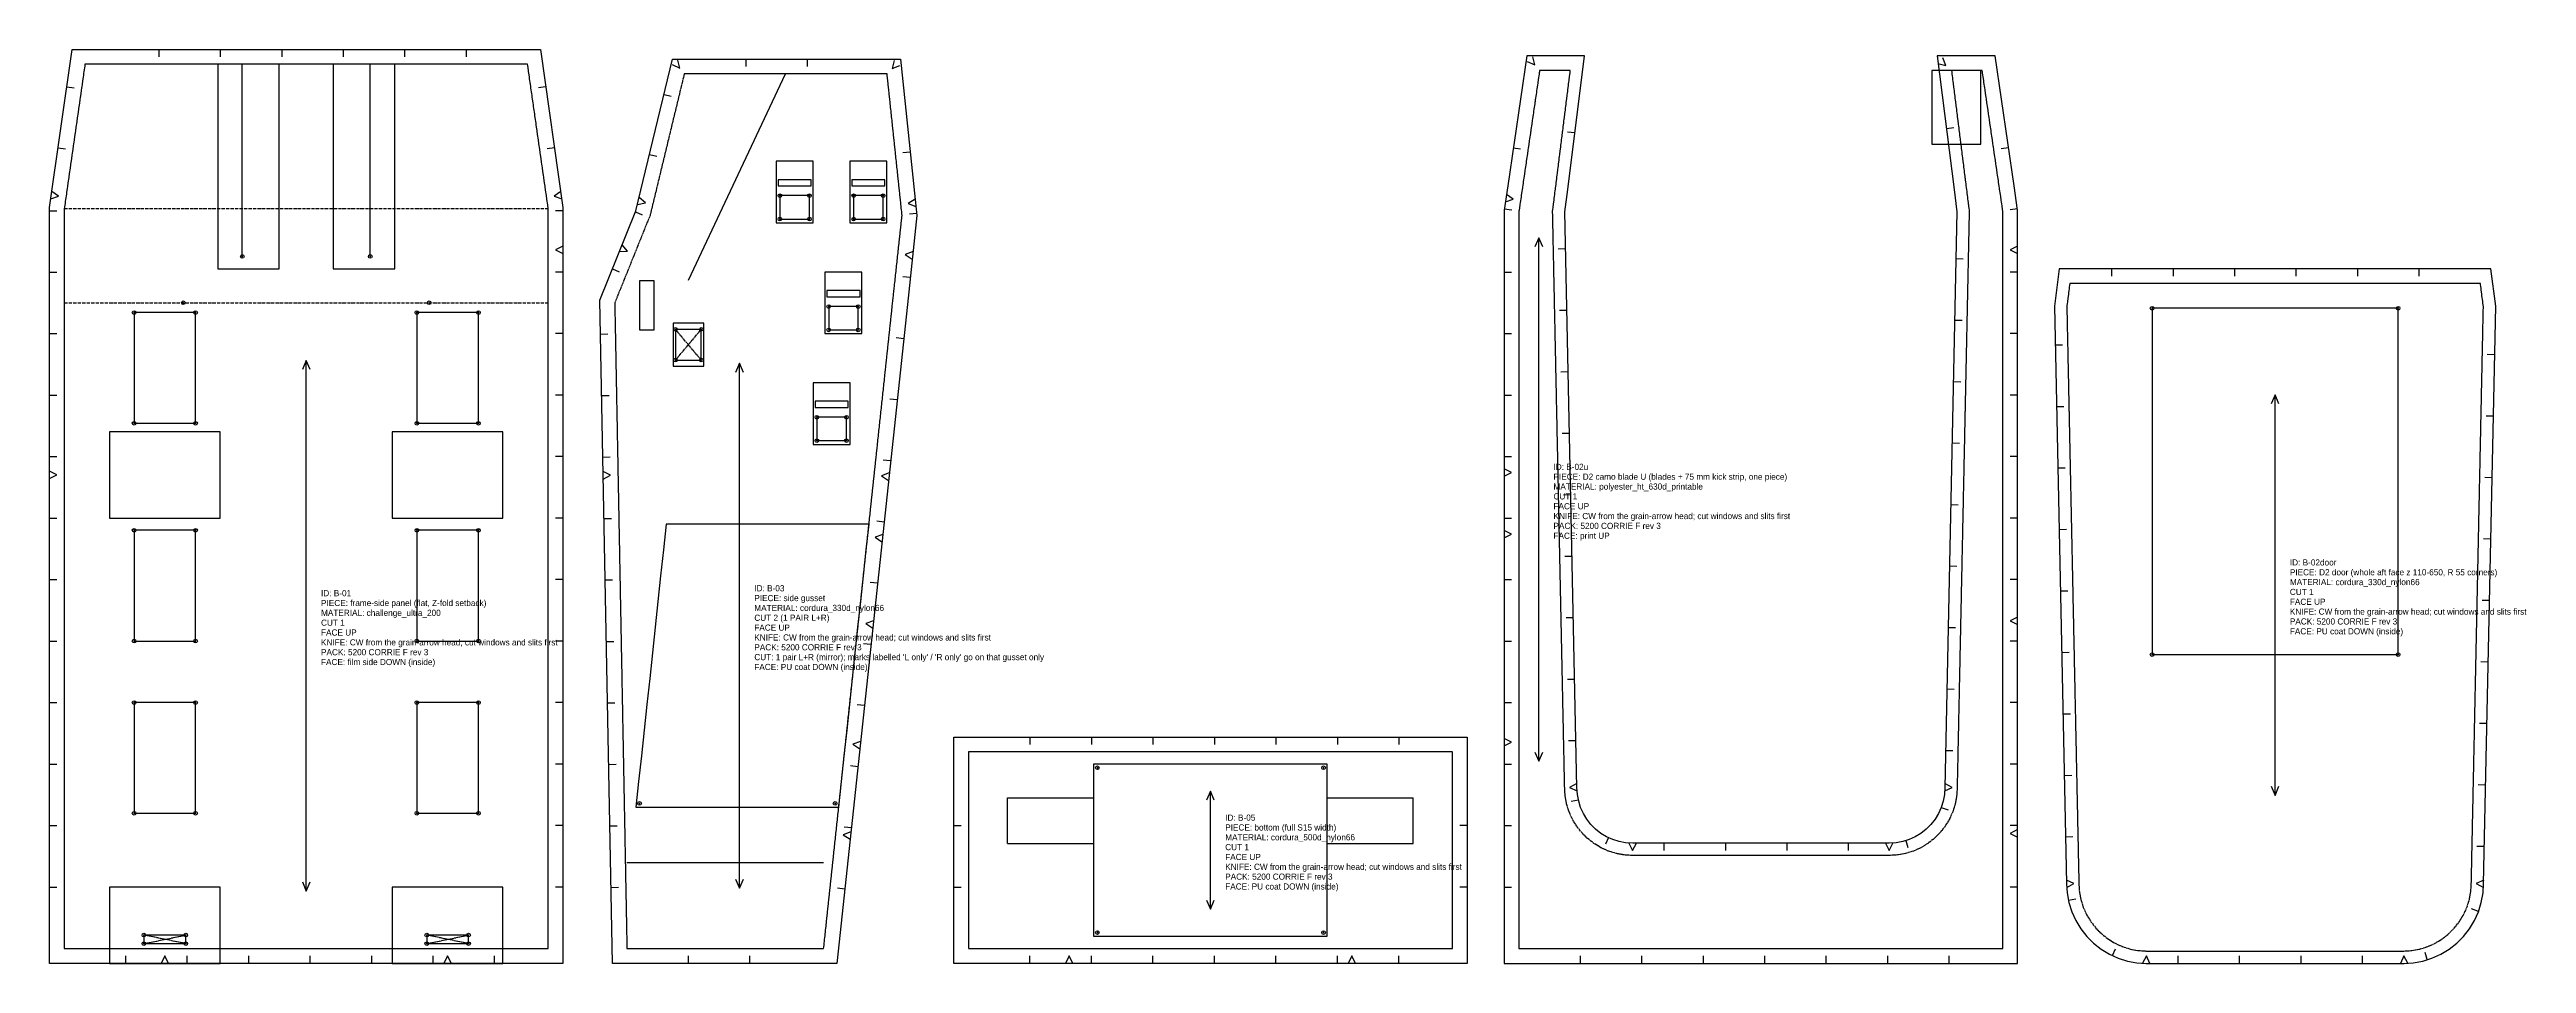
# Model space of a CAD drawing. Header units: millimetres. Extents: x 0 to 2340, y 0 to 5815.
# Drawn here: x 0 to 2015, y 0 to 743 of the extents above; entities that cross this region are included whole.
import ezdxf

# ---------------------------------------------------------------- set-up
doc = ezdxf.new("R2010")
doc.units = ezdxf.units.MM
doc.linetypes.add('DASHDOT', pattern=[3.556, 2.54, -0.508, 0, -0.508])
doc.linetypes.add('DASHED', pattern=[1.524, 1.27, -0.254])
for name, color, linetype in [('CUT', 7, 'Continuous'), ('DRILL', 4, 'Continuous'), ('GRAIN', 5, 'Continuous'), ('INTERNAL', 6, 'Continuous'), ('NOTCH', 1, 'Continuous'), ('SEW', 3, 'Continuous'), ('TEXT', 2, 'Continuous')]:
    doc.layers.add(name, color=color, linetype=linetype)

# ---------------------------------------------------------------- blocks, each defined once
blk = doc.blocks.new('B-01_0')
at = {"layer": 'CUT'}
blk.add_lwpolyline([(-208.8, -12), (-208.8, 602.7), (-190.4, 731), (190.4, 731), (208.8, 602.7), (208.8, -12)], close=True, dxfattribs=at)
at = {"layer": 'CUT', "linetype": 'CONTINUOUS'}
for points in [[(-52, 562.8), (-52, 601.8), (-52, 719)], [(52, 562.8), (52, 601.8), (52, 719)]]:
    blk.add_lwpolyline(points, dxfattribs=at)
for points in [[(-140, 427.1), (-90, 427.1), (-90, 517.1), (-140, 517.1)], [(90, 427.1), (140, 427.1), (140, 517.1), (90, 517.1)], [(-140, 250), (-90, 250), (-90, 340.1), (-140, 340.1)], [(90, 250), (140, 250), (140, 340.1), (90, 340.1)], [(-140, 110), (-90, 110), (-90, 200), (-140, 200)], [(90, 110), (140, 110), (140, 200), (90, 200)]]:
    blk.add_lwpolyline(points, close=True, dxfattribs=at)
at = {"layer": 'DRILL'}
for centre in [(-52, 562.8), (52, 562.8), (-100, 525.1), (100, 525.1), (-140, 517.1), (-90, 517.1), (90, 517.1), (140, 517.1), (-140, 427.1), (-90, 427.1), (90, 427.1), (140, 427.1), (-140, 340.1), (-90, 340.1), (90, 340.1), (140, 340.1), (-140, 250), (-90, 250), (90, 250), (140, 250), (-140, 200), (-90, 200), (90, 200), (140, 200), (-140, 110), (-90, 110), (90, 110), (140, 110), (-132, 11), (-132, 4), (-98, 11), (-98, 4), (98, 11), (98, 4), (132, 11), (132, 4)]:
    blk.add_circle(centre, 1.5, dxfattribs=at)
for p in [(-52, 562.8), (52, 562.8), (-100, 525.1), (100, 525.1), (-140, 517.1), (-90, 517.1), (90, 517.1), (140, 517.1), (-140, 427.1), (-90, 427.1), (90, 427.1), (140, 427.1), (-140, 340.1), (-90, 340.1), (90, 340.1), (140, 340.1), (-140, 250), (-90, 250), (90, 250), (140, 250), (-140, 200), (-90, 200), (90, 200), (140, 200), (-140, 110), (-90, 110), (90, 110), (140, 110), (-132, 11), (-132, 4), (-98, 11), (-98, 4), (98, 11), (98, 4), (132, 11), (132, 4)]:
    blk.add_point(p, dxfattribs=at)
at = {"layer": 'GRAIN'}
for points in [[(3.1, 470.9), (0, 478.2), (-3.1, 470.9)], [(0, 46.8), (0, 478.2)], [(-3.1, 54.2), (0, 46.8), (3.1, 54.2)]]:
    blk.add_lwpolyline(points, dxfattribs=at)
at = {"layer": 'INTERNAL', "linetype": 'CONTINUOUS'}
for points in [[(-72, 552.8), (-22, 552.8), (-22, 719), (-72, 719)], [(22, 552.8), (72, 552.8), (72, 719), (22, 719)], [(-160, 350.1), (-70, 350.1), (-70, 420.1), (-160, 420.1)], [(70, 350.1), (160, 350.1), (160, 420.1), (70, 420.1)], [(-160, -12), (-70, -12), (-70, 50), (-160, 50)], [(70, -12), (160, -12), (160, 50), (70, 50)]]:
    blk.add_lwpolyline(points, close=True, dxfattribs=at)
at = {"layer": 'INTERNAL', "linetype": 'DASHDOT'}
for points in [[(-196.8, 601.8), (196.8, 601.8)], [(-196.8, 525.1), (196.8, 525.1)]]:
    blk.add_lwpolyline(points, dxfattribs=at)
at = {"layer": 'NOTCH'}
for points in [[(-120, 731), (-120, 725)], [(-70, 731), (-70, 725)], [(-20, 731), (-20, 725)], [(30, 731), (30, 725)], [(80, 731), (80, 725)], [(130, 731), (130, 725)], [(-194.7, 700.7), (-188.8, 699.9)], [(194.7, 700.7), (188.8, 699.9)], [(-201.9, 651.2), (-195.9, 650.4)], [(201.9, 651.2), (195.9, 650.4)], [(-207.8, 609.6), (-201.5, 611.8), (-207, 615.6)], [(207, 615.6), (201.5, 611.8), (207.8, 609.6)], [(-208.8, 600), (-202.8, 600)], [(208.8, 600), (202.8, 600)], [(208.8, 571.2), (202.8, 568.2), (208.8, 565.2)], [(-208.8, 550), (-202.8, 550)], [(208.8, 550), (202.8, 550)], [(-208.8, 500), (-202.8, 500)], [(208.8, 500), (202.8, 500)], [(-208.8, 450), (-202.8, 450)], [(208.8, 450), (202.8, 450)], [(-208.8, 400), (-202.8, 400)], [(-208.8, 382.1), (-202.8, 385.1), (-208.8, 388.1)], [(208.8, 400), (202.8, 400)], [(-208.8, 350), (-202.8, 350)], [(208.8, 350), (202.8, 350)], [(-208.8, 300), (-202.8, 300)], [(208.8, 300), (202.8, 300)], [(-208.8, 250), (-202.8, 250)], [(208.8, 250), (202.8, 250)], [(-208.8, 200), (-202.8, 200)], [(208.8, 200), (202.8, 200)], [(-208.8, 150), (-202.8, 150)], [(208.8, 150), (202.8, 150)], [(-208.8, 100), (-202.8, 100)], [(208.8, 100), (202.8, 100)], [(-208.8, 50), (-202.8, 50)], [(208.8, 50), (202.8, 50)], [(-146.8, -12), (-146.8, -6)], [(-112, -12), (-115, -6), (-118, -12)], [(-96.8, -12), (-96.8, -6)], [(-46.8, -12), (-46.8, -6)], [(3.2, -12), (3.2, -6)], [(53.2, -12), (53.2, -6)], [(103.2, -12), (103.2, -6)], [(118, -12), (115, -6), (112, -12)], [(153.2, -12), (153.2, -6)]]:
    blk.add_lwpolyline(points, dxfattribs=at)
at = {"layer": 'SEW', "linetype": 'DASHED'}
for points in [[(-196.8, 0), (196.8, 0), (196.8, 525.1), (196.8, 601.8), (180, 719), (-180, 719), (-196.8, 601.8), (-196.8, 525.1)], [(-132, 4), (-98, 4), (-98, 11), (-132, 11)], [(98, 4), (132, 4), (132, 11), (98, 11)]]:
    blk.add_lwpolyline(points, close=True, dxfattribs=at)
for points in [[(-132, 4), (-98, 11)], [(-98, 4), (-132, 11)], [(98, 4), (132, 11)], [(132, 4), (98, 11)]]:
    blk.add_lwpolyline(points, dxfattribs=at)
at = {"layer": 'TEXT'}
for s, p in [('PIECE: frame-side panel (flat, Z-fold setback)', (12, 278.5)), ('ID: B-01', (12, 286.5)), ('CUT 1', (12, 262.5)), ('MATERIAL: challenge_ultra_200', (12, 270.5)), ('FACE UP', (12, 254.5)), ('KNIFE: CW from the grain-arrow head; cut windows and slits first', (12, 246.5)), ('PACK: 5200 CORRIE F rev 3', (12, 238.5)), ('FACE: film side DOWN (inside)', (12, 230.5))]:
    blk.add_text(s, height=5, dxfattribs=at).set_placement(p)
blk = doc.blocks.new('B-03_1')
at = {"layer": 'CUT'}
blk.add_lwpolyline([(-11.8, -12), (-21.9, 527.2), (7.3, 599.9), (37.2, 723.2), (222.4, 723.2), (235.8, 596.2), (228.1, 523.7), (170.8, -12)], close=True, dxfattribs=at)
at = {"layer": 'CUT', "linetype": 'CONTINUOUS'}
blk.add_lwpolyline([(10.1, 503), (22.1, 503), (22.1, 543), (10.1, 543)], close=True, dxfattribs=at)
at = {"layer": 'DRILL'}
for centre in [(124.4, 612.2), (148.4, 612.2), (184.4, 612.2), (208.4, 612.2), (124.4, 593.2), (148.4, 593.2), (184.4, 593.2), (208.4, 593.2), (39.5, 503.5), (60.5, 503.5), (164.1, 522), (164.1, 503), (188.1, 522), (188.1, 503), (39.5, 478.5), (60.5, 478.5), (154.5, 432), (178.5, 432), (154.5, 413), (178.5, 413), (10.3, 118), (169.3, 118)]:
    blk.add_circle(centre, 1.5, dxfattribs=at)
for p in [(124.4, 612.2), (148.4, 612.2), (184.4, 612.2), (208.4, 612.2), (124.4, 593.2), (148.4, 593.2), (184.4, 593.2), (208.4, 593.2), (164.1, 522), (188.1, 522), (39.5, 503.5), (60.5, 503.5), (164.1, 503), (188.1, 503), (39.5, 478.5), (60.5, 478.5), (154.5, 432), (178.5, 432), (154.5, 413), (178.5, 413), (10.3, 118), (169.3, 118)]:
    blk.add_point(p, dxfattribs=at)
at = {"layer": 'GRAIN'}
for points in [[(94.7, 468.5), (91.6, 475.9), (88.4, 468.5)], [(91.6, 49.1), (91.6, 475.9)], [(88.4, 56.5), (91.6, 49.1), (94.7, 56.5)]]:
    blk.add_lwpolyline(points, dxfattribs=at)
at = {"layer": 'INTERNAL', "linetype": 'CONTINUOUS'}
for points in [[(50, 543.5), (129.1, 711.2)], [(32.3, 115), (172.3, 115)], [(0, 70), (160, 70)]]:
    blk.add_lwpolyline(points, dxfattribs=at)
for points in [[(121.4, 590.2), (151.4, 590.2), (151.4, 640.2), (121.4, 640.2)], [(122.9, 620.2), (149.9, 620.2), (149.9, 625.2), (122.9, 625.2)], [(181.4, 590.2), (211.4, 590.2), (211.4, 640.2), (181.4, 640.2)], [(182.9, 620.2), (209.9, 620.2), (209.9, 625.2), (182.9, 625.2)], [(161.1, 500), (191.1, 500), (191.1, 550), (161.1, 550)], [(162.6, 530), (189.6, 530), (189.6, 535), (162.6, 535)], [(37.5, 473.5), (62.5, 473.5), (62.5, 508.5), (37.5, 508.5)], [(151.5, 410), (181.5, 410), (181.5, 460), (151.5, 460)], [(153, 440), (180, 440), (180, 445), (153, 445)], [(172.3, 115), (174.5, 135.9), (176.8, 156.8), (179, 177.7), (181.2, 198.6), (183.5, 219.5), (185.7, 240.5), (187.9, 261.4), (190.2, 282.3), (192.4, 303.2), (194.7, 324.1), (196.9, 345), (31.9, 345), (29.7, 324.1), (27.4, 303.2), (25.2, 282.3), (22.9, 261.4), (20.7, 240.5), (18.5, 219.5), (16.2, 198.6), (14, 177.7), (11.8, 156.8), (9.5, 135.9), (7.3, 115)]]:
    blk.add_lwpolyline(points, close=True, dxfattribs=at)
at = {"layer": 'NOTCH'}
for points in [[(36.8, 718.8), (42.9, 716), (41.5, 722.5)], [(96.6, 723.2), (96.6, 717.2)], [(146.6, 723.2), (146.6, 717.2)], [(217.4, 722.2), (215.6, 715.7), (221.9, 718.1)], [(30.2, 694.4), (36, 693)], [(18.4, 645.8), (24.3, 644.4)], [(230.4, 647.6), (224.4, 647)], [(8.5, 605), (15.1, 606.5), (9.9, 610.8)], [(234.4, 609.3), (228.8, 605.7), (235.1, 603.4)], [(6.9, 599), (12.5, 596.7)], [(235.7, 597.6), (229.7, 597.1)], [(-6.1, 566.7), (0.6, 567.2), (-3.8, 572.3)], [(232.7, 566.7), (226.4, 564.4), (232, 560.7)], [(-11.7, 552.6), (-6.2, 550.3)], [(230.4, 545.6), (224.4, 546.2)], [(-21.4, 499.7), (-15.4, 499.8)], [(225.1, 495.9), (219.1, 496.5)], [(-20.5, 449.7), (-14.5, 449.8)], [(219.8, 446.2), (213.8, 446.8)], [(-19.5, 399.7), (-13.5, 399.8)], [(-19.2, 381.8), (-13.3, 384.9), (-19.3, 387.8)], [(213.4, 386.7), (207.1, 384.4), (212.8, 380.7)], [(214.5, 396.5), (208.5, 397.1)], [(-18.6, 349.7), (-12.6, 349.8)], [(209.1, 346.7), (203.2, 347.4)], [(208.1, 336.8), (201.8, 334.5), (207.4, 330.8)], [(-17.7, 299.7), (-11.7, 299.8)], [(203.8, 297), (197.9, 297.7)], [(200.6, 266.6), (194.3, 264.3), (199.9, 260.6)], [(-16.7, 249.7), (-10.7, 249.8)], [(198.5, 247.3), (192.5, 247.9)], [(-15.8, 199.7), (-9.8, 199.9)], [(193.2, 197.6), (187.2, 198.2)], [(190.1, 168.5), (183.8, 166.2), (189.4, 162.5)], [(-14.8, 149.7), (-8.8, 149.9)], [(187.9, 147.9), (181.9, 148.5)], [(-13.9, 99.8), (-7.9, 99.9)], [(182.2, 94.9), (175.9, 92.6), (181.6, 88.9)], [(182.6, 98.2), (176.6, 98.8)], [(-12.9, 49.8), (-6.9, 49.9)], [(177.2, 48.4), (171.3, 49.1)], [(50, -12), (50, -6)], [(100, -12), (100, -6)]]:
    blk.add_lwpolyline(points, dxfattribs=at)
at = {"layer": 'SEW', "linetype": 'DASHED'}
for points in [[(0, 0), (160, 0), (216.1, 525), (223.8, 596.2), (211.6, 711.2), (46.6, 711.2), (18.8, 596.2), (-9.9, 525)], [(124.4, 593.2), (148.4, 593.2), (148.4, 612.2), (124.4, 612.2)], [(184.4, 593.2), (208.4, 593.2), (208.4, 612.2), (184.4, 612.2)], [(164.1, 503), (188.1, 503), (188.1, 522), (164.1, 522)], [(39.5, 478.5), (60.5, 478.5), (60.5, 503.5), (39.5, 503.5)], [(154.5, 413), (178.5, 413), (178.5, 432), (154.5, 432)]]:
    blk.add_lwpolyline(points, close=True, dxfattribs=at)
for points in [[(39.5, 478.5), (60.5, 503.5)], [(60.5, 478.5), (39.5, 503.5)]]:
    blk.add_lwpolyline(points, dxfattribs=at)
at = {"layer": 'TEXT'}
for s, p in [('PIECE: side gusset', (103.6, 282.5)), ('ID: B-03', (103.6, 290.5)), ('CUT 2 (1 PAIR L+R)', (103.6, 266.5)), ('MATERIAL: cordura_330d_nylon66', (103.6, 274.5)), ('FACE UP', (103.6, 258.5)), ('KNIFE: CW from the grain-arrow head; cut windows and slits first', (103.6, 250.5)), ('PACK: 5200 CORRIE F rev 3', (103.6, 242.5)), ("CUT: 1 pair L+R (mirror); marks labelled 'L only' / 'R only' go on that gusset only", (103.6, 234.5)), ('FACE: PU coat DOWN (inside)', (103.6, 226.5))]:
    blk.add_text(s, height=5, dxfattribs=at).set_placement(p)
blk = doc.blocks.new('B-05_2')
at = {"layer": 'CUT'}
blk.add_lwpolyline([(-12, -12), (-12, 172), (405.6, 172), (405.6, -12)], close=True, dxfattribs=at)
at = {"layer": 'DRILL'}
for centre in [(104.8, 147), (288.8, 147), (104.8, 13), (288.8, 13)]:
    blk.add_circle(centre, 1.5, dxfattribs=at)
for p in [(104.8, 147), (288.8, 147), (104.8, 13), (288.8, 13)]:
    blk.add_point(p, dxfattribs=at)
at = {"layer": 'GRAIN'}
for points in [[(199.9, 120.6), (196.8, 128), (193.7, 120.6)], [(196.8, 32), (196.8, 128)], [(193.7, 39.4), (196.8, 32), (199.9, 39.4)]]:
    blk.add_lwpolyline(points, dxfattribs=at)
at = {"layer": 'INTERNAL', "linetype": 'CONTINUOUS'}
blk.add_lwpolyline([(101.8, 10), (291.8, 10), (291.8, 150), (101.8, 150)], close=True, dxfattribs=at)
for points in [[(31.8, 85.5), (31.8, 122.5)], [(361.8, 85.5), (361.8, 122.5)]]:
    blk.add_lwpolyline(points, dxfattribs=at)
at = {"layer": 'NOTCH'}
for points in [[(50, 172), (50, 166)], [(100, 172), (100, 166)], [(150, 172), (150, 166)], [(200, 172), (200, 166)], [(250, 172), (250, 166)], [(300, 172), (300, 166)], [(350, 172), (350, 166)], [(-12, 100), (-6, 100)], [(405.6, 100), (399.6, 100)], [(-12, 50), (-6, 50)], [(405.6, 50), (399.6, 50)], [(50, -12), (50, -6)], [(84.8, -12), (81.8, -6), (78.8, -12)], [(100, -12), (100, -6)], [(150, -12), (150, -6)], [(200, -12), (200, -6)], [(250, -12), (250, -6)], [(300, -12), (300, -6)], [(314.8, -12), (311.8, -6), (308.8, -12)], [(350, -12), (350, -6)]]:
    blk.add_lwpolyline(points, dxfattribs=at)
at = {"layer": 'SEW', "linetype": 'DASHED'}
blk.add_lwpolyline([(0, 0), (393.6, 0), (393.6, 160), (0, 160)], close=True, dxfattribs=at)
for points in [[(31.8, 122.5), (101.8, 122.5)], [(291.8, 122.5), (361.8, 122.5)], [(31.8, 85.5), (101.8, 85.5)], [(291.8, 85.5), (361.8, 85.5)]]:
    blk.add_lwpolyline(points, dxfattribs=at)
at = {"layer": 'TEXT'}
for s, p in [('ID: B-05', (208.8, 104)), ('PIECE: bottom (full S15 width)', (208.8, 96)), ('CUT 1', (208.8, 80)), ('MATERIAL: cordura_500d_nylon66', (208.8, 88)), ('FACE UP', (208.8, 72)), ('KNIFE: CW from the grain-arrow head; cut windows and slits first', (208.8, 64)), ('PACK: 5200 CORRIE F rev 3', (208.8, 56)), ('FACE: PU coat DOWN (inside)', (208.8, 48))]:
    blk.add_text(s, height=5, dxfattribs=at).set_placement(p)
blk = doc.blocks.new('B-02u_3')
at = {"layer": 'CUT'}
blk.add_lwpolyline([(-208.8, 75.4), (-208.8, -12), (208.8, -12), (208.8, 75.4), (208.8, 600.5), (205.9, 620.3), (190.4, 726), (143.4, 726), (157.1, 617.3), (159.4, 599.1), (149.6, 131.1), (149.2, 125.3), (148.2, 120), (146.6, 114.8), (144.4, 109.8), (141.6, 105.2), (138.2, 100.9), (134.4, 97.1), (130.1, 93.7), (125.5, 90.9), (120.5, 88.7), (115.3, 87.1), (110, 86.1), (104.3, 85.7), (-104.3, 85.7), (-110, 86.1), (-115.3, 87.1), (-120.5, 88.7), (-125.5, 90.9), (-130.1, 93.7), (-134.4, 97.1), (-138.2, 100.9), (-141.6, 105.2), (-144.4, 109.8), (-146.6, 114.8), (-148.2, 120), (-149.2, 125.3), (-149.6, 131.1), (-159.4, 599.1), (-157.1, 617.3), (-143.4, 726), (-190.4, 726), (-205.9, 620.3), (-208.8, 600.5)], close=True, dxfattribs=at)
at = {"layer": 'GRAIN'}
for points in [[(-177.5, 570.7), (-180.7, 578), (-183.8, 570.7)], [(-180.7, 152.3), (-180.7, 578)], [(-183.8, 159.7), (-180.7, 152.3), (-177.5, 159.7)]]:
    blk.add_lwpolyline(points, dxfattribs=at)
at = {"layer": 'INTERNAL', "linetype": 'CONTINUOUS'}
blk.add_lwpolyline([(139, 654), (179, 654), (179, 714), (139, 714)], close=True, dxfattribs=at)
at = {"layer": 'NOTCH'}
for points in [[(-190.1, 721.2), (-183.9, 718.6), (-185.6, 725.1)], [(144, 719.7), (150.5, 718), (148, 724.2)], [(150.9, 666.9), (156.8, 667.6)], [(-201.4, 651.2), (-195.4, 650.3)], [(-151.3, 663.2), (-157.3, 663.9)], [(201.4, 651.2), (195.4, 650.3)], [(-207.8, 607.2), (-201.5, 609.3), (-207, 613.2)], [(-208.7, 601.6), (-202.7, 600.8)], [(208.7, 601.6), (202.7, 600.8)], [(-158.8, 568.9), (-164.8, 568.7)], [(208.8, 571.2), (202.8, 568.2), (208.8, 565.2)], [(-208.8, 550), (-202.8, 550)], [(158.6, 561), (164.6, 560.9)], [(208.8, 550), (202.8, 550)], [(-157.7, 518.9), (-163.7, 518.8)], [(157.6, 511), (163.6, 510.9)], [(-208.8, 500), (-202.8, 500)], [(208.8, 500), (202.8, 500)], [(-156.7, 468.9), (-162.7, 468.8)], [(-208.8, 450), (-202.8, 450)], [(156.5, 461), (162.5, 460.9)], [(208.8, 450), (202.8, 450)], [(-155.6, 418.9), (-161.6, 418.8)], [(155.5, 411.1), (161.5, 410.9)], [(-208.8, 400), (-202.8, 400)], [(-208.8, 384.2), (-202.8, 387.2), (-208.8, 390.2)], [(208.8, 400), (202.8, 400)], [(-154.6, 368.9), (-160.6, 368.8)], [(-208.8, 350), (-202.8, 350)], [(154.4, 361.1), (160.4, 360.9)], [(208.8, 350), (202.8, 350)], [(-208.8, 334), (-202.8, 337), (-208.8, 340)], [(-153.5, 318.9), (-159.5, 318.8)], [(153.4, 311.1), (159.4, 311)], [(-208.8, 300), (-202.8, 300)], [(208.8, 300), (202.8, 300)], [(-152.5, 268.9), (-158.5, 268.8)], [(208.8, 269.4), (202.8, 266.4), (208.8, 263.4)], [(-208.8, 250), (-202.8, 250)], [(152.3, 261.1), (158.3, 261)], [(208.8, 250), (202.8, 250)], [(-151.4, 218.9), (-157.4, 218.8)], [(151.3, 211.1), (157.3, 211)], [(-208.8, 200), (-202.8, 200)], [(208.8, 200), (202.8, 200)], [(-208.8, 164.8), (-202.8, 167.8), (-208.8, 170.8)], [(-150.4, 169), (-156.4, 168.8)], [(-208.8, 150), (-202.8, 150)], [(150.2, 161.1), (156.2, 161)], [(208.8, 150), (202.8, 150)], [(-149.7, 134.1), (-155.6, 130.9), (-149.5, 128.2)], [(149.5, 128.2), (155.6, 130.9), (149.7, 134.1)], [(-148.4, 120.7), (-154.3, 119.6)], [(146.6, 114.8), (152.3, 112.7)], [(-208.8, 100), (-202.8, 100)], [(-124, 90.3), (-126.5, 84.8)], [(-107.3, 85.8), (-104.4, 79.7), (-101.3, 85.6)], [(-78.9, 85.7), (-78.9, 79.7)], [(-28.9, 85.7), (-28.9, 79.7)], [(21.1, 85.7), (21.1, 79.7)], [(71.1, 85.7), (71.1, 79.7)], [(101.3, 85.6), (104.4, 79.7), (107.3, 85.8)], [(117.8, 87.8), (119.6, 82.1)], [(208.8, 100), (202.8, 100)], [(208.8, 96.7), (202.8, 93.7), (208.8, 90.7)], [(-208.8, 50), (-202.8, 50)], [(208.8, 50), (202.8, 50)], [(-146.8, -12), (-146.8, -6)], [(-96.8, -12), (-96.8, -6)], [(-46.8, -12), (-46.8, -6)], [(3.2, -12), (3.2, -6)], [(53.2, -12), (53.2, -6)], [(103.2, -12), (103.2, -6)], [(153.2, -12), (153.2, -6)]]:
    blk.add_lwpolyline(points, dxfattribs=at)
at = {"layer": 'SEW', "linetype": 'DASHED'}
blk.add_lwpolyline([(-196.8, 0), (196.8, 0), (196.8, 75.4), (196.8, 599.6), (194, 618.5), (180, 714), (155, 714), (167, 618.5), (169.4, 599.6), (159.6, 130.7), (159.2, 124.1), (158, 117.6), (156, 111.2), (153.3, 105.2), (149.8, 99.5), (145.7, 94.3), (141, 89.6), (135.8, 85.5), (130.1, 82), (124.1, 79.3), (117.7, 77.3), (111.2, 76.1), (104.6, 75.7), (-104.6, 75.7), (-111.2, 76.1), (-117.7, 77.3), (-124.1, 79.3), (-130.1, 82), (-135.8, 85.5), (-141, 89.6), (-145.7, 94.3), (-149.8, 99.5), (-153.3, 105.2), (-156, 111.2), (-158, 117.6), (-159.2, 124.1), (-159.6, 130.7), (-169.4, 599.6), (-167, 618.5), (-155, 714), (-180, 714), (-194, 618.5), (-196.8, 599.6), (-196.8, 75.4)], close=True, dxfattribs=at)
at = {"layer": 'TEXT'}
for s, p in [('PIECE: D2 camo blade U (blades + 75 mm kick strip, one piece)', (-168.7, 381.2)), ('ID: B-02u', (-168.7, 389.2)), ('CUT 1', (-168.7, 365.2)), ('MATERIAL: polyester_ht_630d_printable', (-168.7, 373.2)), ('FACE UP', (-168.7, 357.2)), ('KNIFE: CW from the grain-arrow head; cut windows and slits first', (-168.7, 349.2)), ('PACK: 5200 CORRIE F rev 3', (-168.7, 341.2)), ('FACE: print UP', (-168.7, 333.2))]:
    blk.add_text(s, height=5, dxfattribs=at).set_placement(p)
blk = doc.blocks.new('B-02door_4')
at = {"layer": 'CUT'}
blk.add_lwpolyline([(175.6, 630.5), (-175.6, 630.5), (-179.4, 600.1), (-169.6, 130.3), (-169.1, 122.9), (-167.7, 115.2), (-165.4, 107.7), (-162.1, 100.5), (-158.1, 93.8), (-153.2, 87.6), (-147.7, 82.1), (-141.5, 77.2), (-134.8, 73.2), (-127.6, 69.9), (-120.1, 67.6), (-112.4, 66.2), (-104.9, 65.7), (104.9, 65.7), (112.4, 66.2), (120.1, 67.6), (127.6, 69.9), (134.8, 73.2), (141.5, 77.2), (147.7, 82.1), (153.2, 87.6), (158.1, 93.8), (162.1, 100.5), (165.4, 107.7), (167.7, 115.2), (169.1, 122.9), (169.6, 130.3), (179.4, 600.1)], close=True, dxfattribs=at)
at = {"layer": 'DRILL'}
for centre in [(-100, 598.4), (100, 598.4), (-100, 316.8), (100, 316.8)]:
    blk.add_circle(centre, 1.5, dxfattribs=at)
for p in [(-100, 598.4), (100, 598.4), (-100, 316.8), (100, 316.8)]:
    blk.add_point(p, dxfattribs=at)
at = {"layer": 'GRAIN'}
for points in [[(3.1, 520.6), (0, 528), (-3.1, 520.6)], [(0, 202.3), (0, 528)], [(-3.1, 209.7), (0, 202.3), (3.1, 209.7)]]:
    blk.add_lwpolyline(points, dxfattribs=at)
at = {"layer": 'INTERNAL', "linetype": 'CONTINUOUS'}
blk.add_lwpolyline([(-100, 316.8), (100, 316.8), (100, 598.4), (-100, 598.4)], close=True, dxfattribs=at)
at = {"layer": 'NOTCH'}
for points in [[(-133, 630.5), (-133, 624.5)], [(-83, 630.5), (-83, 624.5)], [(-33, 630.5), (-33, 624.5)], [(17, 630.5), (17, 624.5)], [(67, 630.5), (67, 624.5)], [(117, 630.5), (117, 624.5)], [(-178.8, 568.5), (-172.8, 568.6)], [(178.6, 560.6), (172.6, 560.7)], [(-177.7, 518.5), (-171.7, 518.6)], [(177.5, 510.6), (171.6, 510.7)], [(-176.7, 468.5), (-170.7, 468.6)], [(176.5, 460.6), (170.5, 460.8)], [(-175.6, 418.5), (-169.6, 418.6)], [(175.4, 410.6), (169.4, 410.8)], [(-174.6, 368.5), (-168.6, 368.6)], [(174.4, 360.6), (168.4, 360.8)], [(-173.5, 318.5), (-167.5, 318.6)], [(173.3, 310.7), (167.3, 310.8)], [(-172.5, 268.5), (-166.5, 268.6)], [(172.3, 260.7), (166.3, 260.8)], [(-171.4, 218.5), (-165.4, 218.7)], [(171.2, 210.7), (165.2, 210.8)], [(-170.4, 168.5), (-164.4, 168.7)], [(170.2, 160.7), (164.2, 160.8)], [(-169.4, 127.3), (-163.6, 130.6), (-169.7, 133.3)], [(169.7, 133.3), (163.6, 130.6), (169.4, 127.3)], [(-168, 117.1), (-162.1, 118.1)], [(165.4, 107.9), (159.8, 109.9)], [(-132.2, 72), (-129.8, 77.5)], [(-101.9, 65.7), (-104.7, 71.7), (-107.9, 65.8)], [(-78.9, 65.7), (-78.9, 71.7)], [(-28.9, 65.7), (-28.9, 71.7)], [(21.1, 65.7), (21.1, 71.7)], [(71.1, 65.7), (71.1, 71.7)], [(107.9, 65.8), (104.7, 71.7), (101.9, 65.7)], [(123.8, 68.8), (122, 74.5)]]:
    blk.add_lwpolyline(points, dxfattribs=at)
at = {"layer": 'SEW', "linetype": 'DASHED'}
blk.add_lwpolyline([(-167, 618.5), (-169.4, 599.6), (-159.6, 130.7), (-159.2, 124.1), (-158, 117.6), (-156, 111.2), (-153.3, 105.2), (-149.8, 99.5), (-145.7, 94.3), (-141, 89.6), (-135.8, 85.5), (-130.1, 82), (-124.1, 79.3), (-117.7, 77.3), (-111.2, 76.1), (-104.6, 75.7), (104.6, 75.7), (111.2, 76.1), (117.7, 77.3), (124.1, 79.3), (130.1, 82), (135.8, 85.5), (141, 89.6), (145.7, 94.3), (149.8, 99.5), (153.3, 105.2), (156, 111.2), (158, 117.6), (159.2, 124.1), (159.6, 130.7), (169.4, 599.6), (167, 618.5)], close=True, dxfattribs=at)
at = {"layer": 'TEXT'}
for s, p in [('PIECE: D2 door (whole aft face z 110-650, R 55 corners)', (12, 381.2)), ('ID: B-02door', (12, 389.2)), ('CUT 1', (12, 365.2)), ('MATERIAL: cordura_330d_nylon66', (12, 373.2)), ('FACE UP', (12, 357.2)), ('KNIFE: CW from the grain-arrow head; cut windows and slits first', (12, 349.2)), ('PACK: 5200 CORRIE F rev 3', (12, 341.2)), ('FACE: PU coat DOWN (inside)', (12, 333.2))]:
    blk.add_text(s, height=5, dxfattribs=at).set_placement(p)

msp = doc.modelspace()

# ---------------------------------------------------------------- block references
at = {"layer": 'CUT'}
for name, p in [('B-01_0', (208.8, 12)), ('B-03_1', (469.6, 12)), ('B-02u_3', (1391.9, 12)), ('B-02door_4', (1810.1, -65.7)), ('B-05_2', (747.4, 12))]:
    msp.add_blockref(name, p, dxfattribs=at)

doc.saveas('drawing.dxf')
